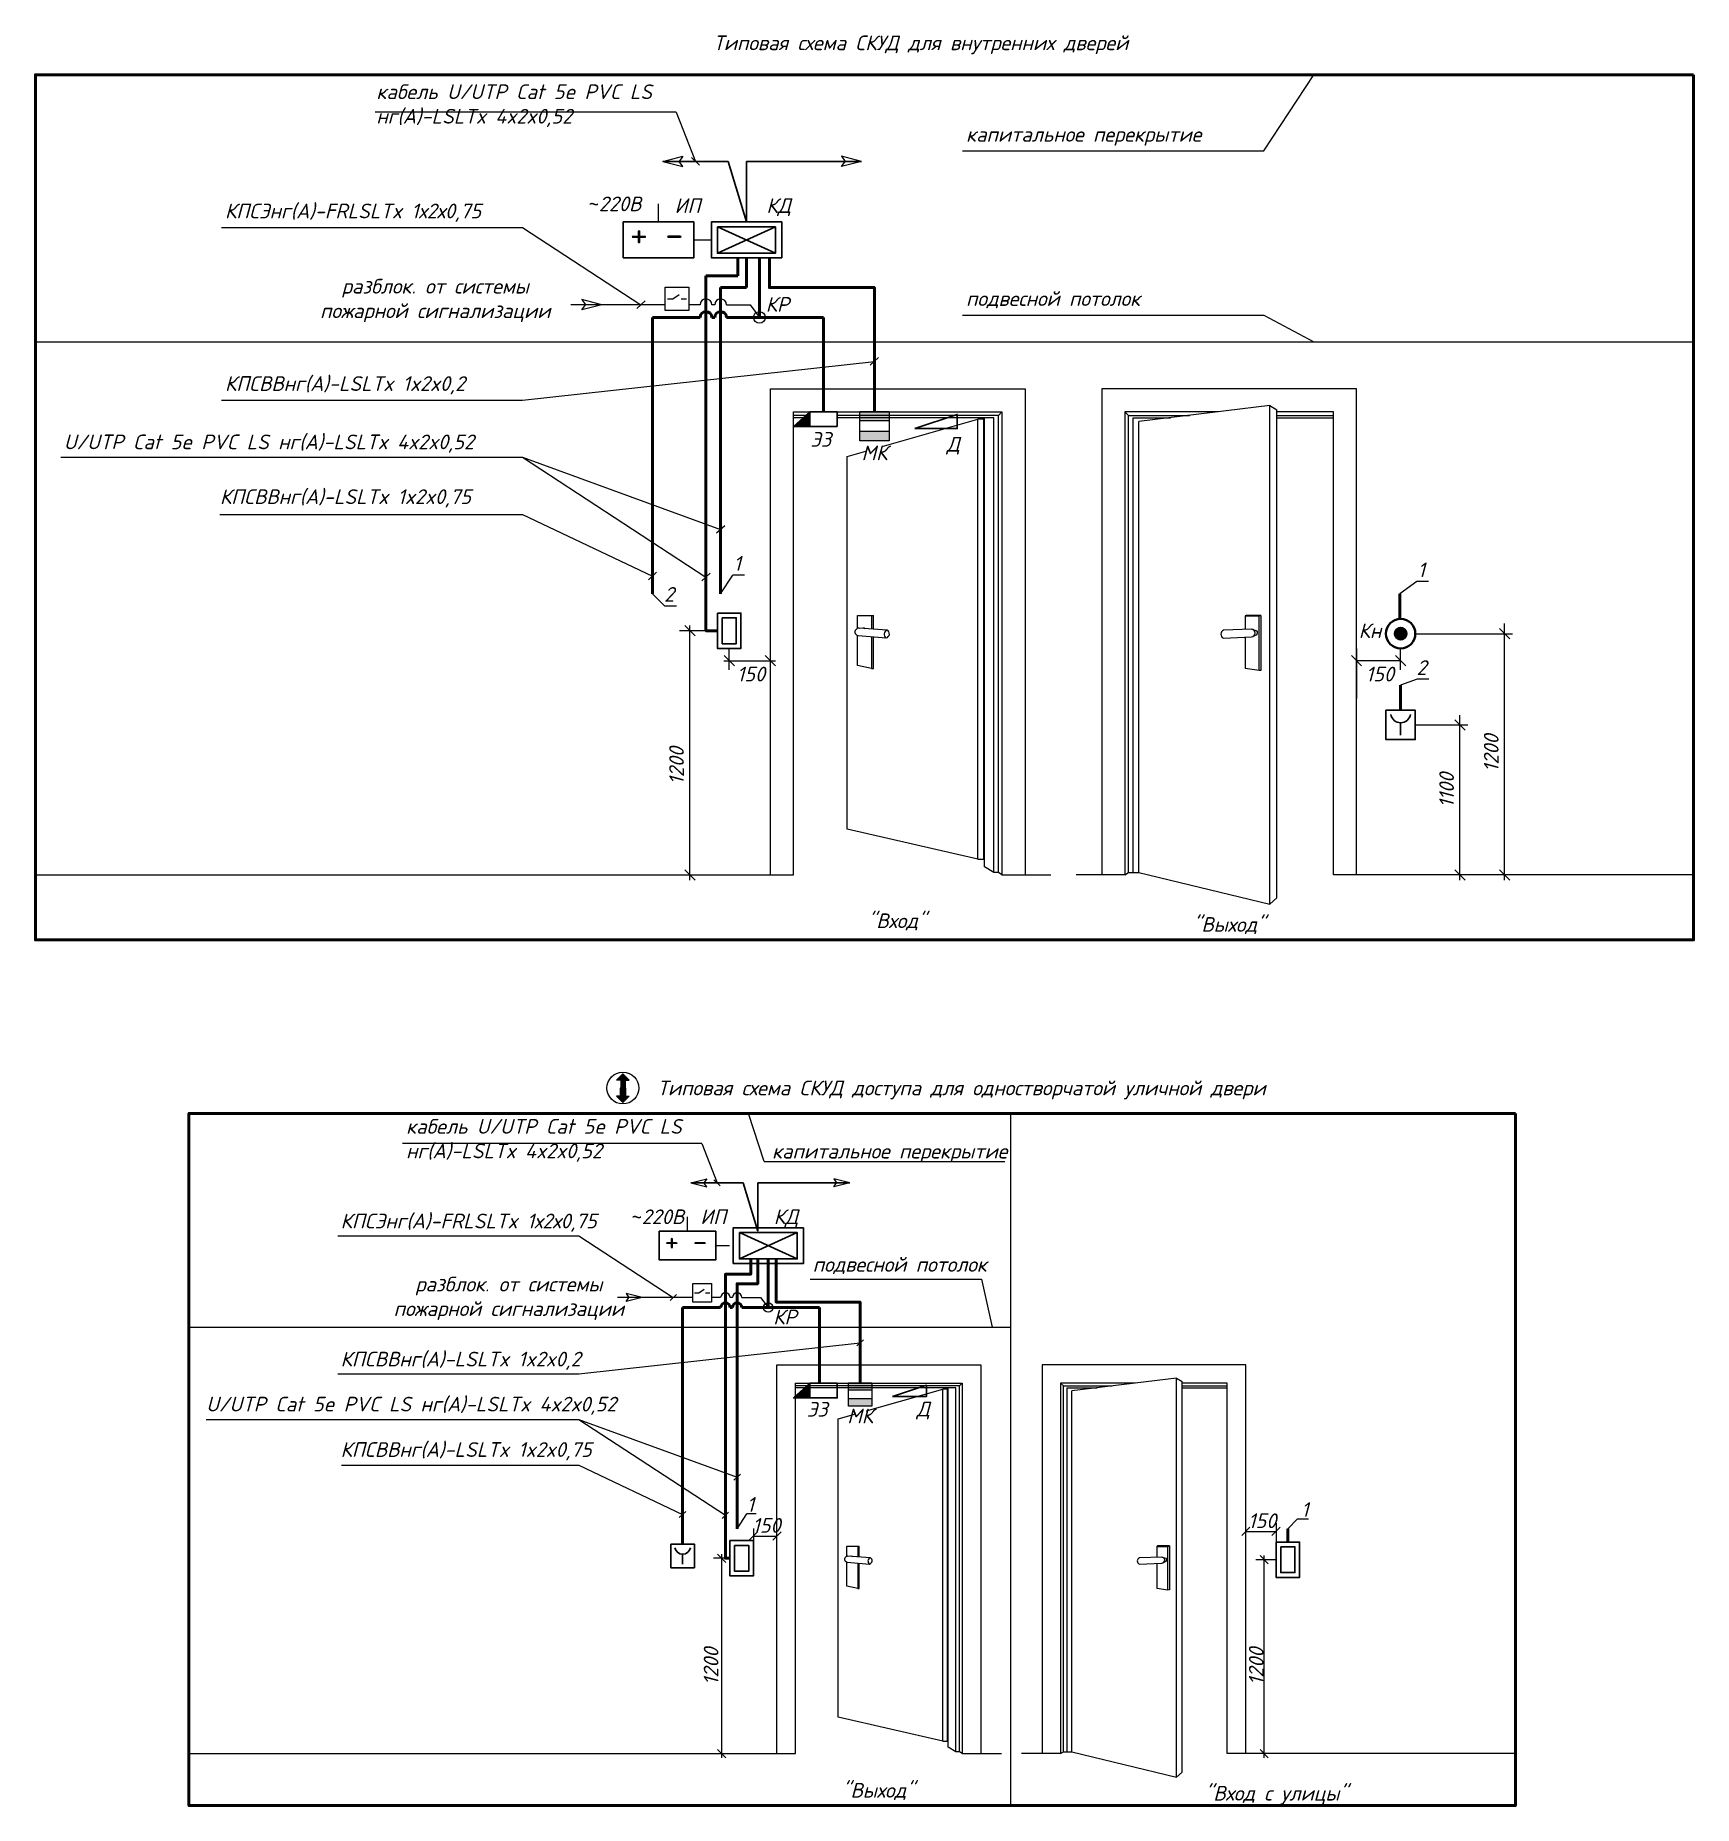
# Model space of a CAD drawing. Header units: millimetres. Extents: x -227263 to 66247, y -328592 to 378394.
# Drawn here: x -158598 to -130400, y -172947 to -142844 of the extents above; entities that cross this region are included whole.
import ezdxf
from ezdxf.enums import TextEntityAlignment as Align

# ---------------------------------------------------------------- set-up
doc = ezdxf.new("R2010")
doc.units = ezdxf.units.MM
doc.header["$LTSCALE"] = 0.5
doc.set_wipeout_variables(frame=1)
doc.layers.get('0').update_dxf_attribs({"lineweight": 18})
for name, color, linetype, lineweight in [('002_СКУД', 7, 'Continuous', 40), ('1.АПС_текст', 7, 'Continuous', 15), ('1Шлейф контроля', 6, 'Continuous', 50), ('1Шлейф управления', 4, 'Continuous', 50), ('АПС извещ', 1, 'Continuous', 30), ('СКУД', 7, 'Continuous', 30), ('СС Текст', 7, 'Continuous', 25), ('СС_СКУД_кабель', 7, 'Continuous', 30), ('СС_СКУД_оборудование', 7, 'Continuous', 25), ('Текст', 2, 'Continuous', 0), ('узлы', 7, 'Continuous', 15), ('Часофикация', 250, 'Continuous', 20)]:
    doc.layers.add(name, color=color, linetype=linetype, lineweight=lineweight)
doc.layers.add('1', color=7, linetype='Continuous')
doc.layers.add('Датчики охр.', color=5, linetype='Continuous')
doc.styles.add('DEN', font='', dxfattribs={"height": 300})
doc.styles.add('ISOCPEUR', font='isocpeui.ttf', dxfattribs={"height": 2.5})
doc.styles.get('DEN').set_extended_font_data('ISOCPEUR')

msp = doc.modelspace()

# ---------------------------------------------------------------- texts
at = {"layer": '1', "color": 7, "style": 'ISOCPEUR'}
for s, p in [('капитальное перекрытие', (-142772.8, -144651.2)), ('КПСЭнг(А)-FRLSLTx 1х2х0,75', (-155375.5, -145954.4)), ('подвесной потолок', (-142772.8, -147444.1)), ('КПСВВнг(A)-LSLTx 1x2x0,2', (-155375.5, -148889.7)), ('U/UTP Cat 5e PVC LS нг(А)-LSLTx 4x2x0,52', (-158114.8, -149881.2)), ('КПСВВнг(A)-LSLTx 1x2x0,75', (-155461.2, -150812.8)), ('капитальное перекрытие', (-146072.6, -161942.8)), ('КПСЭнг(А)-FRLSLTx 1х2х0,75', (-153409.1, -163130.4)), ('подвесной потолок', (-145380.1, -163868.3)), ('КПСВВнг(A)-LSLTx 1x2x0,2', (-153409.1, -165478.6)), ('U/UTP Cat 5e PVC LS нг(А)-LSLTx 4x2x0,52', (-155694.4, -166244.4)), ('КПСВВнг(A)-LSLTx 1x2x0,75', (-153409.1, -167017))]:
    msp.add_text(s, height=250, dxfattribs=at).set_placement(p)
at = {"layer": '1', "color": 7, "lineweight": 20, "style": 'ISOCPEUR'}
for s, p in [('ИП', (-147728.6, -145863.6)), ('КД', (-146167.8, -145863.6)), ('КР', (-146179.3, -147543.1)), ('ИП', (-147291.6, -163057.7)), ('КД', (-146043, -163057.7)), ('КР', (-146052.2, -164763.2))]:
    msp.add_text(s, height=250, dxfattribs=at).set_placement(p)
at = {"layer": '1', "color": 7, "char_height": 250, "width": 5026.209, "attachment_point": 1, "style": 'ISOCPEUR'}
for insert in [(-152800.9, -143676.4), (-152294.8, -161271.6)]:
    msp.add_mtext('кабель U/UTP Cat 5e PVC LS нг(А)-LSLTx 4x2x0,52 ', dxfattribs=dict(at, insert=insert))
at = {"layer": '1.АПС_текст', "lineweight": 30, "ltscale": 100, "style": 'ISOCPEUR'}
for s, p in [('Типовая схема СКУД для внутренних дверей', (-143541.3, -142970.2)), ('ЭЗ', (-145243.3, -149713.3)), ('Д', (-142991.2, -149795.6)), ('1', (-146662.9, -151822.3)), ('1', (-135029.9, -151931.5)), ('2', (-147821.4, -152349.5)), ('2', (-135025.5, -153594.3)), ('150', (-146429, -153704.4)), ('150', (-135734.5, -153704.4)), ('"Вход"', (-143945, -157899.4)), ('"Выход"', (-138297.6, -157962.4)), ('ЭЗ', (-145303.4, -166206.5)), ('Д', (-143501.6, -166203.3)), ('1', (-146439, -167824.7)), ('1', (-137010.3, -167912)), ('150', (-146166, -168181.6)), ('150', (-137735.5, -168102.6)), ('"Выход"', (-144264.7, -172686.3)), ('"Вход с улицы"', (-137495.4, -172736.7))]:
    msp.add_text(s, height=250, dxfattribs=at).set_placement(p, align=Align.MIDDLE_CENTER)
for s, p in [('1200', (-133840.4, -155050.5)), ('1200', (-147695.7, -155264.4)), ('1100', (-134599.5, -155679.9)), ('1200', (-147107.9, -170578.3)), ('1200', (-137836.5, -170578.3))]:
    msp.add_text(s, height=250, rotation=90, dxfattribs=at).set_placement(p, align=Align.MIDDLE_CENTER)
msp.add_text('Типовая схема СКУД доступа для одностворчатой уличной двери', height=250, dxfattribs=at).set_placement((-148019.7, -160742.9), align=Align.MIDDLE_LEFT)
at = {"layer": 'Текст', "color": 7, "lineweight": 20, "style": 'ISOCPEUR'}
msp.add_text('Кн', height=250, dxfattribs=at).set_placement((-136096.2, -153093.1))
at = {"layer": 'Текст', "color": 7, "linetype": 'Continuous', "lineweight": 30, "ltscale": 100, "char_height": 250, "attachment_point": 4, "style": 'ISOCPEUR'}
for insert, width in [((-149184, -145708.4), 733.726), ((-148455.9, -162933.6), 586.981)]:
    msp.add_mtext('{\\fArial Narrow|b0|i0|c204|p34;~}220В', dxfattribs=dict(at, insert=insert, width=width))
at = {"layer": 'Текст', "color": 7, "char_height": 250, "attachment_point": 1, "style": 'ISOCPEUR'}
for insert, width in [((-154660.2, -146984.2), 5722.262), ((-152836.8, -163954.1), 4577.81)]:
    msp.add_mtext('\\pxqc;разблок. от системы \\Pпожарной сигнализации', dxfattribs=dict(at, insert=insert, width=width))

# ---------------------------------------------------------------- blocks, each defined once
blk = doc.blocks.new('*U274')
blk.add_wipeout([(-510, -125), (-234, 125), (234, 125), (234, -125)]).dxf.layer = 'СКУД'
at = {"layer": 'СКУД'}
h = blk.add_hatch(color=256, dxfattribs=at)
h.dxf.hatch_style = 1
h.set_gradient(color2=(0, 0, 0), tint=1)
h.paths.add_polyline_path([(-510, -125), (-234, -125), (-234, 125)])
for p, q in [((234, 125), (-234, 125)), ((234, -125), (234, 125)), ((-510, -125), (234, -125))]:
    blk.add_line(p, q, dxfattribs=at)
for points in [[(-510, -125), (-234, 125)], [(-234, 125), (-234, -125)], [(234, -125), (234, 125)]]:
    blk.add_lwpolyline(points, dxfattribs=at)
blk = doc.blocks.new('Кнопка выхода')
at = {"layer": '002_СКУД'}
h = blk.add_hatch(color=256, dxfattribs=at)
h.dxf.hatch_style = 1
h.paths.add_polyline_path([(-100, 0, 1), (100, 0, 1)])
for radius in [250, 100]:
    blk.add_circle((0, 0), radius, dxfattribs=at)
blk = doc.blocks.new('контр')
at = {"layer": 'АПС извещ', "color": 5, "lineweight": 30, "ltscale": 100}
blk.add_lwpolyline([(316, 162), (-314, 162), (-314, -158), (316, -158)], close=True, dxfattribs=at)
at = {"layer": 'Датчики охр.', "color": 5, "lineweight": 30}
for p, q in [((-259, 118), (259, -118)), ((259, 118), (-259, -118))]:
    blk.add_line(p, q, dxfattribs=at)
blk.add_lwpolyline([(-259, 118), (259, 118), (259, -118), (-259, -118)], close=True, dxfattribs=at)
blk = doc.blocks.new('A$C9ab982bb')
at = {"layer": 'АПС извещ', "color": 1, "lineweight": 30, "ltscale": 100}
blk.add_lwpolyline([(320, 0), (320, 631), (0, 631), (0, 0)], close=True, dxfattribs=at)
at = {"layer": '1', "color": 7, "lineweight": 20, "style": 'DEN'}
blk.add_text('+ -', height=240, rotation=270, dxfattribs=at).set_placement((92, 573))
blk = doc.blocks.new('A$C5594c400')
at = {"layer": '002_СКУД', "color": 7, "lineweight": 30}
blk.add_lwpolyline([(0, 0), (720, 240), (720, 0), (0, 0)], dxfattribs=at)
blk = doc.blocks.new('A$C3118a3a4')
at = {"layer": '002_СКУД', "lineweight": 30}
h = blk.add_hatch(color=7, dxfattribs=at)
h.dxf.hatch_style = 1
h.paths.add_polyline_path([(500, 340), (500, 500), (0, 500), (0, 340)])
h.paths.add_polyline_path([(0, 160), (0, 0), (500, 0), (500, 160)])
at = {"layer": '002_СКУД', "color": 7, "lineweight": 15}
blk.add_lwpolyline([(0, 500), (500, 500), (500, 0), (0, 0)], close=True, dxfattribs=at)
for points in [[(500, 340), (0, 340)], [(500, 160), (0, 160)]]:
    blk.add_lwpolyline(points, dxfattribs=at)
blk = doc.blocks.new('A$C49419f92')
at = {"color": 0, "linetype": 'Continuous', "lineweight": -2}
blk.add_wipeout([(0, 600), (400, 600), (400, 0), (0, 0)], dxfattribs=at).dxf.layer = '002_СКУД'
at = {"layer": '002_СКУД', "color": 0, "linetype": 'Continuous', "lineweight": -2}
for points in [[(0, 600), (400, 600), (400, 0), (0, 0)], [(80, 520), (320, 520), (320, 80), (80, 80)]]:
    blk.add_lwpolyline(points, close=True, dxfattribs=at)
blk = doc.blocks.new('A$C27f7bdc1')
at = {"color": 0, "linetype": 'Continuous', "lineweight": 15}
blk.add_wipeout([(0, 500), (500, 500), (500, 0), (0, 0)], dxfattribs=at).dxf.layer = '002_СКУД'
at = {"layer": '002_СКУД', "color": 0, "linetype": 'Continuous', "lineweight": 15}
for p, q in [((50, 250), (163, 250)), ((163, 250), (300, 343)), ((337, 250), (450, 250))]:
    blk.add_line(p, q, dxfattribs=at)
blk.add_lwpolyline([(0, 500), (500, 500), (500, 0), (0, 0)], close=True, dxfattribs=at)
blk = doc.blocks.new('_Oblique')
at = {"color": 0, "linetype": 'ByBlock', "lineweight": -2}
blk.add_line((-0.5, -0.5), (0.5, 0.5), dxfattribs=at)
blk = doc.blocks.new('A$Cff5e0414')
at = {"color": 0, "linetype": 'Continuous', "lineweight": -2}
blk.add_wipeout([(0, 400), (400, 400), (400, 0), (0, 0)], dxfattribs=at).dxf.layer = '002_СКУД'
at = {"layer": '002_СКУД', "color": 0, "linetype": 'Continuous', "lineweight": -2}
blk.add_lwpolyline([(0, 400), (400, 400), (400, 0), (0, 0)], close=True, dxfattribs=at)
blk.add_lwpolyline([(200, 60), (200, 230)], dxfattribs=at)
blk.add_arc((200, 367), 137, 191.269, 348.731, dxfattribs=at)
blk = doc.blocks.new('A$Ccd7540e4')
at = {"layer": '002_СКУД', "lineweight": 30}
h = blk.add_hatch(color=5, dxfattribs=at)
h.dxf.hatch_style = 1
h.paths.add_polyline_path([(0, 272), (0, 400), (-400, 400), (-400, 272)])
h.paths.add_polyline_path([(-400, 128), (-400, 0), (0, 0), (0, 128)])
at = {"layer": '002_СКУД', "color": 5, "lineweight": 15}
blk.add_lwpolyline([(-400, 400), (0, 400), (0, 0), (-400, 0)], close=True, dxfattribs=at)
for points in [[(0, 272), (-400, 272)], [(0, 128), (-400, 128)]]:
    blk.add_lwpolyline(points, dxfattribs=at)
blk = doc.blocks.new('A$C876f5cd0')
at = {"layer": '002_СКУД', "lineweight": 30}
h = blk.add_hatch(color=256, dxfattribs=at)
h.dxf.hatch_style = 1
h.paths.add_polyline_path([(468, 0), (744, 0), (468, 250)])
for points in [[(0, 250), (468, 250), (744, 0), (0, 0), (0, 250)], [(468, 250), (468, 0)]]:
    blk.add_lwpolyline(points, dxfattribs=at)
blk = doc.blocks.new('A$Ca14e5f01')
at = {"lineweight": 20}
h = blk.add_hatch(color=0, dxfattribs=at)
h.dxf.hatch_style = 1
h.paths.add_polyline_path([(315, 405), (378, 405), (270, 514), (162, 405), (225, 405), (225, 270), (315, 270)])
h = blk.add_hatch(color=0, dxfattribs=at)
h.dxf.hatch_style = 1
h.paths.add_polyline_path([(315, 134), (315, 270), (225, 270), (225, 134), (162, 134), (270, 25), (378, 134)])
at = {"color": 0, "lineweight": 20}
for p, q in [((162, 405), (270, 514)), ((225, 405), (162, 405)), ((378, 405), (270, 514)), ((315, 270), (315, 405)), ((315, 405), (378, 405)), ((225, 134), (162, 134)), ((162, 134), (270, 25)), ((225, 270), (225, 134)), ((315, 270), (225, 270)), ((315, 270), (225, 270)), ((378, 134), (270, 25)), ((315, 270), (315, 134)), ((315, 134), (378, 134))]:
    blk.add_line(p, q, dxfattribs=at)
blk.add_circle((270, 270), 270, dxfattribs=at)

# ---------------------------------------------------------------- linework, layer by layer
at = {"color": 18, "lineweight": 20, "true_color": 0x000000}
for p, q in [((-137710.2, -144807.2), (-136855.9, -143512.5)), ((-147699.1, -144151.4), (-152818.9, -144151.4)), ((-147699.1, -144151.4), (-147372.8, -144986.8)), ((-147442.9, -144922.2), (-147302.6, -145051.3)), ((-142830, -144807.2), (-137710.2, -144807.2)), ((-155432.7, -146110.5), (-150313, -146110.5)), ((-150313, -146110.5), (-148302, -147424.4)), ((-148231.8, -147359.9), (-148372.2, -147488.9)), ((-142830, -147600.1), (-137710.2, -147600.1)), ((-137710.2, -147600.1), (-136855.9, -148055.7)), ((-146207.5, -161995.2), (-146470.2, -161176.8)), ((-147268, -161687.9), (-152356.2, -161687.9)), ((-147268, -161687.9), (-147006.9, -162356.2)), ((-146207.5, -161995.2), (-142111.7, -161995.2)), ((-147063.1, -162304.6), (-146950.8, -162407.8)), ((-153454.9, -163255.2), (-149359.1, -163255.2)), ((-149359.1, -163255.2), (-147750.3, -164306.3)), ((-145425.8, -163993.2), (-142507, -163993.2)), ((-142507, -163993.2), (-142326.5, -164811.3)), ((-147694.2, -164254.7), (-147806.5, -164358))]:
    msp.add_line(p, q, dxfattribs=at)
at = {"color": 6, "lineweight": 20}
for p, q in [((-147930.7, -144986.8), (-147588.9, -144898.9)), ((-147930.7, -144986.8), (-147588.9, -145074.7)), ((-147588.9, -144898.9), (-147650.2, -144986.8)), ((-147588.9, -145074.7), (-147650.2, -144986.8)), ((-144550.1, -144986.8), (-144891.9, -144898.9)), ((-144891.9, -144898.9), (-144830.6, -144986.8)), ((-144550.1, -144986.8), (-144891.9, -145074.7)), ((-144891.9, -145074.7), (-144830.6, -144986.8)), ((-147453.2, -162356.2), (-147179.8, -162285.9)), ((-147453.2, -162356.2), (-147179.8, -162426.6)), ((-147179.8, -162285.9), (-147228.8, -162356.2)), ((-147179.8, -162426.6), (-147228.8, -162356.2)), ((-144748.8, -162356.2), (-145022.2, -162285.9)), ((-145022.2, -162285.9), (-144973.2, -162356.2)), ((-144748.8, -162356.2), (-145022.2, -162426.6)), ((-145022.2, -162426.6), (-144973.2, -162356.2))]:
    msp.add_line(p, q, dxfattribs=at)
at = {"color": 1, "lineweight": 20}
for p, q in [((-147295.9, -147424.4), (-149491.1, -147424.4)), ((-148965.4, -147424.4), (-149307.1, -147336.5)), ((-149307.1, -147336.5), (-149245.9, -147424.4)), ((-148965.4, -147424.4), (-149307.1, -147512.3)), ((-149307.1, -147512.3), (-149245.9, -147424.4)), ((-147045.9, -147424.4), (-147095.9, -147424.4)), ((-146945.4, -164306.3), (-148701.6, -164306.3)), ((-148281, -164306.3), (-148554.4, -164236)), ((-148554.4, -164236), (-148505.4, -164306.3)), ((-148281, -164306.3), (-148554.4, -164376.7)), ((-148554.4, -164376.7), (-148505.4, -164306.3)), ((-146745.4, -164306.3), (-146785.4, -164306.3))]:
    msp.add_line(p, q, dxfattribs=at)
at = {"color": 7, "lineweight": 20}
for p, q in [((-144260.5, -148321.8), (-144400.9, -148450.8)), ((-155432.7, -149045.8), (-150313, -149045.8)), ((-158166.2, -150017.9), (-150313, -150017.9)), ((-150313, -150017.9), (-147195.9, -152054.6)), ((-155464.1, -150990.1), (-150313, -150990.1)), ((-150313, -150990.1), (-148104.5, -152037.7)), ((-146875.7, -151181.2), (-147016.1, -151310.3)), ((-148034.3, -151973.2), (-148174.7, -152102.2)), ((-147125.7, -151990.1), (-147266.1, -152119.1)), ((-144517.1, -165024.2), (-144629.4, -165127.5)), ((-153454.9, -165603.4), (-149359.1, -165603.4)), ((-155694.7, -166381.1), (-149359.1, -166381.1)), ((-149359.1, -166381.1), (-146865.4, -168010.5)), ((-153392.4, -167158.9), (-149359.1, -167158.9)), ((-149359.1, -167158.9), (-147592.3, -167997)), ((-146609.3, -167311.8), (-146721.6, -167415)), ((-147536.1, -167945.4), (-147648.4, -168048.6)), ((-146809.3, -167958.8), (-146921.6, -168062.1))]:
    msp.add_line(p, q, dxfattribs=at)
at = {"ltscale": 100}
for p, q in [((-137486.9, -157511.4), (-137486.9, -149211.6)), ((-137608.5, -157619.5), (-137486.9, -157511.4)), ((-139098.2, -172375.9), (-139098.2, -165736.1)), ((-139195.5, -172462.4), (-139098.2, -172375.9))]:
    msp.add_line(p, q, dxfattribs=at)
at = {"color": 7, "lineweight": 9}
for p, q in [((-138023.3, -152714.8), (-138023.3, -152945.5)), ((-138023.3, -152714.8), (-137787, -152714.8)), ((-137787, -153646.1), (-137787, -152714.8)), ((-138396.6, -153092), (-137918.7, -153068.6)), ((-137916.2, -152942.6), (-138395.1, -152958.3)), ((-138023.3, -153075.2), (-138023.3, -153612.5)), ((-137787, -153646.1), (-138023.3, -153612.5)), ((-139527.3, -168538.6), (-139527.3, -168723.2)), ((-139527.3, -168538.6), (-139338.3, -168538.6)), ((-139338.3, -169283.6), (-139338.3, -168538.6)), ((-139826, -168840.4), (-139443.6, -168821.7)), ((-139441.7, -168720.9), (-139824.8, -168733.5)), ((-139527.3, -168826.9), (-139527.3, -169256.8)), ((-139338.3, -169283.6), (-139527.3, -169256.8))]:
    msp.add_line(p, q, dxfattribs=at)
at = {"color": 1, "lineweight": 20}
for points in [[(-146845.9, -147424.4), (-146446, -147424.4), (-146285, -147639.5)], [(-146585.4, -164306.3), (-146265.5, -164306.3), (-146136.7, -164478.4)]]:
    msp.add_lwpolyline(points, dxfattribs=at)
at = {"color": 7, "lineweight": 20}
for points in [[(-150313, -149045.8), (-144330.7, -148386.3)], [(-150313, -150017.9), (-146945.9, -151245.8)], [(-149359.1, -165603.4), (-144573.3, -165075.8)], [(-149359.1, -166381.1), (-146665.4, -167363.4)]]:
    msp.add_lwpolyline(points, dxfattribs=at)
at = {"color": 7, "lineweight": 9}
for points in [[(-146099.1, -157120.8), (-146099.1, -148852.1)], [(-146099.1, -148852.1), (-141767.8, -148852.1), (-141767.8, -157120.8)], [(-136132, -148852.1), (-140463.2, -148852.1), (-140463.2, -157120.8)], [(-136132, -157120.8), (-136132, -148852.1)], [(-158598.4, -157120.8), (-145705.3, -157120.8), (-145705.3, -149245.8)], [(-145705.3, -149245.8), (-142161.6, -149245.8), (-142161.6, -157120.8), (-141329.2, -157120.8)], [(-142220.6, -149304.9), (-145705.3, -149304.9)], [(-142220.6, -149304.9), (-142161.6, -149245.8)], [(-142220.6, -157081.4), (-142220.6, -149304.9)], [(-138485.3, -149245.8), (-140069.5, -149245.8), (-140069.5, -157120.8), (-140901.8, -157120.8)], [(-140010.4, -149304.9), (-140069.5, -149245.8)], [(-140010.4, -157081.4), (-140010.4, -149304.9)], [(-140010.4, -149304.9), (-138971.5, -149304.9)], [(-139833.2, -157081.4), (-137608.5, -157619.5), (-137608.5, -149139.3), (-139833.2, -149409.5)], [(-136525.7, -149245.8), (-137486.9, -149245.8)], [(-137486.9, -149304.9), (-136525.7, -149304.9)], [(-130399.7, -157120.8), (-136525.7, -157120.8), (-136525.7, -149245.8)], [(-142161.6, -157120.8), (-142220.6, -157081.4), (-142299.4, -157081.4), (-142299.4, -149344.2), (-145705.3, -149344.2)], [(-142569.5, -156853.4), (-144794.2, -156341.6), (-144794.2, -150002.2), (-142569.5, -149369.4)], [(-142569.5, -156853.4), (-142471.1, -156853.4), (-142471.1, -149369.4), (-142569.5, -149369.4)], [(-142569.5, -156850.6), (-142569.5, -149369.4)], [(-142299.4, -157081.4), (-142456.9, -156983), (-142456.9, -149344.2)], [(-139931.7, -157081.4), (-139931.7, -149344.2)], [(-139931.7, -149344.2), (-139295.7, -149344.2)], [(-139833.2, -157078.6), (-139833.2, -149409.5)], [(-137486.9, -149344.2), (-136525.7, -149344.2)], [(-144615.7, -152929.6), (-144615.7, -152709.1), (-144348, -152709.1)], [(-144379.5, -152709.1), (-144379.5, -152939.9)], [(-144348, -152941.9), (-144348, -152709.1)], [(-144379.5, -153069.5), (-144379.5, -153606.9), (-144615.7, -153559.6), (-144615.7, -153055.6)], [(-144379.5, -153606.9), (-144348, -153606.9), (-144348, -153072.1)], [(-135381.8, -153635), (-135381.8, -153267.6)], [(-140069.5, -157120.8), (-140010.4, -157081.4), (-139833.2, -157081.4)], [(-145988, -172063.5), (-145988, -165448.5)], [(-145988, -165448.5), (-142523, -165448.5), (-142523, -172063.5)], [(-138014.3, -165448.5), (-141479.3, -165448.5), (-141479.3, -172063.5)], [(-138014.3, -172063.5), (-138014.3, -165448.5)], [(-155987.4, -172063.5), (-145673, -172063.5), (-145673, -165763.5)], [(-145673, -165763.5), (-142838, -165763.5), (-142838, -172063.5), (-142172.1, -172063.5)], [(-142885.2, -165810.7), (-145673, -165810.7)], [(-142838, -172063.5), (-142885.2, -172032), (-142948.2, -172032), (-142948.2, -165842.2), (-145673, -165842.2)], [(-143164.3, -171849.6), (-144944.1, -171440.1), (-144944.1, -166368.6), (-143164.3, -165862.3)], [(-143164.3, -171849.6), (-143085.6, -171849.6), (-143085.6, -165862.3), (-143164.3, -165862.3)], [(-143164.3, -171847.3), (-143164.3, -165862.3)], [(-142948.2, -172032), (-143074.2, -171953.2), (-143074.2, -165842.2)], [(-142885.2, -165810.7), (-142838, -165763.5)], [(-142885.2, -172032), (-142885.2, -165810.7)], [(-139896.9, -165763.5), (-141164.3, -165763.5), (-141164.3, -172063.5), (-141830.2, -172063.5)], [(-141117, -165810.7), (-141164.3, -165763.5)], [(-141117, -172032), (-141117, -165810.7)], [(-141117, -165810.7), (-140285.9, -165810.7)], [(-141054, -172032), (-141054, -165842.2)], [(-141054, -165842.2), (-140545.2, -165842.2)], [(-140975.3, -172032), (-139195.5, -172462.4), (-139195.5, -165678.3), (-140975.3, -165894.4)], [(-138329.3, -165763.5), (-139098.2, -165763.5)], [(-139098.2, -165810.7), (-138329.3, -165810.7)], [(-139098.2, -165842.2), (-138329.3, -165842.2)], [(-133428.5, -172063.5), (-138329.3, -172063.5), (-138329.3, -165763.5)], [(-140975.3, -172029.7), (-140975.3, -165894.4)], [(-146388.1, -168237.1), (-146388.1, -168746.5)], [(-144801.3, -168710.5), (-144801.3, -168534.1), (-144587.1, -168534.1)], [(-144612.3, -168534.1), (-144612.3, -168718.7)], [(-144587.1, -168720.3), (-144587.1, -168534.1)], [(-144612.3, -168822.4), (-144612.3, -169252.3), (-144801.3, -169214.5), (-144801.3, -168811.3)], [(-144612.3, -169252.3), (-144587.1, -169252.3), (-144587.1, -168824.5)], [(-141164.3, -172063.5), (-141117, -172032), (-140975.3, -172032)]]:
    msp.add_lwpolyline(points, dxfattribs=at)
at = {"ltscale": 100}
for points in [[(-137608.5, -149139.3), (-137486.9, -149211.6)], [(-137787, -152714.8), (-137757.5, -152706.3), (-138008, -152706.3), (-138023.3, -152714.8)], [(-137757.5, -152706.3), (-137757.5, -153640.9), (-137787, -153646.1)], [(-137910.7, -152943), (-137824.7, -152967.5)], [(-137826.6, -153039.4), (-137893.7, -153063.9)], [(-139195.5, -165678.3), (-139098.2, -165736.1)], [(-139338.3, -168538.6), (-139314.7, -168531.9), (-139515.1, -168531.9), (-139527.3, -168538.6)], [(-139314.7, -168531.9), (-139314.7, -169279.5), (-139338.3, -169283.6)], [(-139437.3, -168721.2), (-139368.5, -168740.8)], [(-139370, -168798.3), (-139423.6, -168818)]]:
    msp.add_lwpolyline(points, dxfattribs=at)
at = {"color": 7, "lineweight": 9}
for points in [[(-144590.3, -152926.1), (-144528.6, -152917.8, -0.2493776), (-144488.1, -152932.8, -0.2493776)], [(-144112.8, -152957.3), (-144590.3, -152926.1, 1), (-144607.1, -153051), (-144129.6, -153089.9, 0.6731968), (-144112.8, -152957.3)], [(-144112.8, -152957.3, 0.643264), (-144129.6, -153089.9)], [(-138395.1, -152958.3, 0.643264), (-138396.6, -153092)], [(-144399, -168732.6), (-144781, -168707.7, 1), (-144794.4, -168807.6), (-144412.4, -168838.7, 0.6731968), (-144399, -168732.6)], [(-144781, -168707.7), (-144731.6, -168701, -0.2493776), (-144699.2, -168713, -0.2493776)], [(-144399, -168732.6, 0.643264), (-144412.4, -168838.7)], [(-139824.8, -168733.5, 0.643264), (-139826, -168840.4)]]:
    msp.add_lwpolyline(points, format="xyb", dxfattribs=at)
at = {"color": 1, "lineweight": 20}
for centre, radius in [((-147195.9, -147424.4), 100), ((-146945.9, -147424.4), 100), ((-146865.4, -164306.3), 80), ((-146665.4, -164306.3), 80)]:
    msp.add_arc(centre, radius, 0, 180, dxfattribs=at)
at = {"color": 7, "lineweight": 9}
for centre, radius in [((-137917.5, -153005.6), 63), ((-139442.7, -168771.3), 50.4)]:
    msp.add_arc(centre, radius, 268.88833, 88.88833, dxfattribs=at)
at = {"ltscale": 100}
for centre, radius in [((-137889.5, -153001.8), 73.3), ((-139420.3, -168768.2), 58.6)]:
    msp.add_arc(centre, radius, 329.1248, 27.87543, dxfattribs=at)
at = {"layer": '1Шлейф контроля'}
for p, q in [((-146654.5, -146623.6), (-146654.5, -146931.8)), ((-146506.6, -146623.6), (-146506.6, -147132.5)), ((-147195.9, -146931.8), (-146654.5, -146931.8)), ((-146945.9, -147132.5), (-146506.6, -147132.5)), ((-146945.9, -152339.5), (-146945.9, -147132.5)), ((-135397.2, -152339.5), (-135397.2, -152767.6))]:
    msp.add_line(p, q, dxfattribs=at)
at = {"layer": '1Шлейф контроля', "color": 6}
msp.add_lwpolyline([(-146665.4, -168238.4), (-146665.4, -164072.8), (-146314, -164072.8), (-146314, -163665.7)], dxfattribs=at)
at = {"layer": '1Шлейф контроля', "color": 5}
msp.add_lwpolyline([(-146001.8, -163665.7), (-146001.8, -164384), (-144573.3, -164384), (-144573.3, -165756.1)], dxfattribs=at)
at = {"layer": '1Шлейф контроля'}
msp.add_lwpolyline([(-146865.4, -168500.9), (-146865.4, -168740.9), (-146788.1, -168740.9)], dxfattribs=at)
at = {"layer": '1Шлейф управления', "color": 30}
for p, q in [((-146285, -146623.6), (-146285, -147639.5)), ((-147295.9, -147639.5), (-148104.5, -147639.5)), ((-147045.9, -147639.5), (-147095.9, -147639.5)), ((-145195.5, -147639.5), (-146845.9, -147639.5)), ((-146136.7, -163665.7), (-146136.7, -164478.4)), ((-146945.4, -164478.4), (-147592.3, -164478.4)), ((-146745.4, -164478.4), (-146785.4, -164478.4)), ((-145265.1, -164478.4), (-146585.4, -164478.4))]:
    msp.add_line(p, q, dxfattribs=at)
for points in [[(-148104.5, -147639.5), (-148104.5, -152339.5)], [(-145195.5, -147639.5), (-145195.5, -149245.8)], [(-147592.3, -164478.4), (-147592.3, -168500.9)], [(-145265.1, -164478.4), (-145265.1, -165763.5)]]:
    msp.add_lwpolyline(points, dxfattribs=at)
for centre, radius in [((-147195.9, -147639.5), 100), ((-146945.9, -147639.5), 100), ((-146865.4, -164478.4), 80), ((-146665.4, -164478.4), 80)]:
    msp.add_arc(centre, radius, 0, 180, dxfattribs=at)
at = {"layer": 'СС Текст'}
for p, q in [((-147468.8, -157208.6), (-147468.8, -152878.1)), ((-133613.5, -157211.9), (-133613.5, -152844)), ((-147195.9, -152967.6), (-147647.8, -152967.6)), ((-135131.8, -153017.6), (-133477, -153017.6)), ((-146890.3, -153477.5), (-146011.3, -153477.5)), ((-136132, -153267.6), (-136132, -154119.5)), ((-135381.8, -153477.5), (-136132, -153477.5)), ((-134372.6, -157208.3), (-134372.6, -154402.9)), ((-146388.1, -168363.1), (-145988, -168363.1)), ((-138014.3, -168284.1), (-137500.8, -168284.1)), ((-146708.1, -168740.9), (-147069.6, -168740.9)), ((-146926.4, -172133.7), (-146926.4, -168669.3)), ((-137702.6, -172133.7), (-137702.6, -168694))]:
    msp.add_line(p, q, dxfattribs=at)
at = {"layer": 'СС_СКУД_кабель', "color": 1, "lineweight": 25}
for points in [[(-148000.3, -146015), (-148000.3, -145709.9)], [(-147400.3, -146319.3), (-147104.5, -146319.3)], [(-147509, -163178.8), (-147509, -162934.7)], [(-147029, -163422.2), (-146792.3, -163422.2)]]:
    msp.add_lwpolyline(points, dxfattribs=at)
at = {"layer": 'СС_СКУД_кабель', "lineweight": 25}
for points in [[(-158598.4, -148055.7), (-130399.7, -148055.7)], [(-142008.2, -172946.7), (-142008.2, -161176.8)], [(-155987.4, -164811.3), (-142008.2, -164811.3)]]:
    msp.add_lwpolyline(points, dxfattribs=at)
at = {"layer": 'СС_СКУД_оборудование', "color": 7}
for centre, radius in [((-146285, -147639.5), 100), ((-146136.7, -164478.4), 80)]:
    msp.add_circle(centre, radius, dxfattribs=at)
at = {"layer": 'Текст'}
for p, q in [((-146945.9, -152339.5), (-146736.9, -152021.3)), ((-146538.2, -152021.3), (-146736.9, -152021.3)), ((-135103.9, -152130.5), (-135397.2, -152339.5)), ((-134905.2, -152130.5), (-135103.9, -152130.5)), ((-148104.5, -152339.5), (-147895.4, -152548.5)), ((-147696.7, -152548.5), (-147895.4, -152548.5)), ((-135099.5, -153793.3), (-135381.8, -153891.3)), ((-134900.8, -153793.3), (-135099.5, -153793.3)), ((-146665.4, -168238.4), (-146498.2, -167983.9)), ((-146339.2, -167983.9), (-146498.2, -167983.9)), ((-137133.6, -168071.2), (-137300.8, -168238.4)), ((-137133.6, -168071.2), (-136951.1, -168071.2))]:
    msp.add_line(p, q, dxfattribs=at)
at = {"layer": 'Часофикация', "color": 6, "lineweight": 30, "ltscale": 70}
for p, q in [((-146814.9, -144986.8), (-147930.7, -144986.8)), ((-146504.5, -146015), (-146814.9, -144986.8)), ((-146504.5, -146015), (-146504.5, -144986.8)), ((-146504.5, -144986.8), (-144550.1, -144986.8)), ((-146560.6, -162356.2), (-147453.2, -162356.2)), ((-146312.3, -163178.8), (-146560.6, -162356.2)), ((-146312.3, -163178.8), (-146312.3, -162356.2)), ((-146312.3, -162356.2), (-144748.8, -162356.2))]:
    msp.add_line(p, q, dxfattribs=at)

# ---------------------------------------------------------------- block references
at = {"layer": 'СС Текст'}
for p, xscale, yscale, zscale, rotation in [((-147468.8, -152967.6), 175, 175, 175, 90), ((-147468.8, -152967.6), 175, 175, 175, 270), ((-133613.5, -153017.6), 175, 175, 175, 90), ((-133613.5, -153017.6), 175, 175, 175, 270), ((-146099.1, -153477.5), -175, 175, 175, 180), ((-136132, -153477.5), -175, 175, 175, 180), ((-134372.6, -154569.4), 175, 175, 175, 90), ((-134372.6, -154569.4), 175, 175, 175, 270), ((-147468.8, -157120.8), 175, 175, 175, 270), ((-134372.6, -157120.8), 175, 175, 175, 270), ((-133613.5, -157120.8), 175, 175, 175, 270), ((-138014.3, -168284.1), 140, 140, 140, 180), ((-146388.1, -168363.1), 140, 140, 140, 180), ((-145988, -168363.1), 140, 140, 140, 180), ((-146926.4, -168740.9), 140, 140, 140, 90), ((-146926.4, -168740.9), 140, 140, 140, 270), ((-146926.4, -172063.5), 140, 140, 140, 270), ((-137702.6, -172063.5), 140, 140, 140, 270)]:
    msp.add_blockref('_Oblique', p, dxfattribs=dict(at, xscale=xscale, yscale=yscale, zscale=zscale, rotation=rotation))
for p, xscale, yscale, zscale in [((-146099.1, -153477.5), -175, 175, 175), ((-136132, -153477.5), -175, 175, 175), ((-135381.8, -153477.5), -175, 175, 175), ((-145988, -168363.1), 140, 140, 140)]:
    msp.add_blockref('_Oblique', p, dxfattribs=dict(at, xscale=xscale, yscale=yscale, zscale=zscale))
at = {"layer": 'СС_СКУД_оборудование', "color": 30, "true_color": 0xf26722, "rotation": 90}
for p, xscale, yscale, zscale in [((-147400.3, -146623.6), 1.901923592522341, 1.901923592522341, 1.901923592522341), ((-147029, -163665.7), 1.521538874017873, 1.521538874017873, 1.521538874017873)]:
    msp.add_blockref('A$C9ab982bb', p, dxfattribs=dict(at, xscale=xscale, yscale=yscale, zscale=zscale))
at = {"layer": 'СС_СКУД_оборудование', "color": 1, "lineweight": 30, "xscale": 1.901923592522341, "yscale": 1.901923592522341, "zscale": 1.901923592522341}
for p in [(-146506.4, -146323.9), (-146135, -163426.9)]:
    msp.add_blockref('контр', p, dxfattribs=at)
at = {"layer": 'СС_СКУД_оборудование', "color": 7, "lineweight": 30}
msp.add_blockref('A$C5594c400', (-143641.9, -149529.8), dxfattribs=at)
at = {"layer": 'СС_СКУД_оборудование'}
msp.add_blockref('Кнопка выхода', (-135381.8, -153017.6), dxfattribs=at)
at = {"layer": 'СС_СКУД_оборудование', "color": 6, "lineweight": 30}
msp.add_blockref('A$Ca14e5f01', (-148878.6, -161014.6), dxfattribs=at)
at = {"layer": 'СС_СКУД_оборудование', "color": 6, "lineweight": 30, "xscale": -1}
msp.add_blockref('A$C876f5cd0', (-144961.8, -166013.5), dxfattribs=at)
at = {"layer": 'СС_СКУД_оборудование', "color": 7, "lineweight": 30, "xscale": 0.8, "yscale": 0.8, "zscale": 0.8}
msp.add_blockref('A$C5594c400', (-144022.2, -165990.7), dxfattribs=at)

msp.set_redraw_order([(e.dxf.handle, doc.entitydb.next_handle()) for e in msp.query("TEXT MTEXT ATTDEF DIMENSION ARC_DIMENSION")])  # texts and dimensions are drawn at this point

# ---------------------------------------------------------------- next in the draw order: texts
at = {"layer": 'СС_СКУД_оборудование', "char_height": 250, "attachment_point": 5, "style": 'ISOCPEUR', "bg_fill": 3, "box_fill_scale": 1, "bg_fill_color": 256, "bg_fill_transparency": 0}
for insert, width in [((-144330.7, -149943.1), 252.5), ((-144573.3, -166321.3), 202)]:
    msp.add_mtext('МК', dxfattribs=dict(at, insert=insert, width=width))

# ---------------------------------------------------------------- next in the draw order: linework, layer by layer
at = {"layer": 'узлы', "lineweight": 50}
for points in [[(-130399.7, -143512.5), (-130399.7, -158224.9), (-158598.4, -158224.9), (-158598.4, -143512.5), (-130399.7, -143512.5)], [(-133428.5, -161176.8), (-133428.5, -172946.7), (-155987.4, -172946.7), (-155987.4, -161176.8), (-133428.5, -161176.8)]]:
    msp.add_lwpolyline(points, dxfattribs=at)

# ---------------------------------------------------------------- next in the draw order: block references
at = {"layer": '002_СКУД', "color": 7, "lineweight": 30}
msp.add_blockref('A$C3118a3a4', (-144580.7, -149736.6), dxfattribs=at)
at = {"layer": 'СС_СКУД_оборудование', "lineweight": 30}
msp.add_blockref('A$Ccd7540e4', (-144373.3, -166156.1), dxfattribs=at)

# ---------------------------------------------------------------- next in the draw order: block references
at = {"layer": 'СКУД'}
msp.add_blockref('*U274', (-145195.5, -149370.8), dxfattribs=at)
at = {"layer": 'СС_СКУД_оборудование', "color": 7, "lineweight": 30}
for name, p, xscale, yscale, zscale in [('A$C27f7bdc1', (-147888.8, -147523.4), 0.8, 0.8, 0.8), ('A$Cff5e0414', (-135631.8, -154819.4), 1.25, 1.25, 1.25), ('A$C27f7bdc1', (-147419.7, -164385.5), 0.6400000000000001, 0.6400000000000001, 0.6400000000000001)]:
    msp.add_blockref(name, p, dxfattribs=dict(at, xscale=xscale, yscale=yscale, zscale=zscale))
for name, p in [('A$C49419f92', (-146999.3, -153267.6)), ('A$Cff5e0414', (-147792.3, -168900.9)), ('A$C49419f92', (-146788.1, -169040.9)), ('A$C49419f92', (-137500.8, -169065.6))]:
    msp.add_blockref(name, p, dxfattribs=at)

# ---------------------------------------------------------------- next in the draw order: linework, layer by layer
at = {"color": 7, "lineweight": 9}
for points in [[(-146799.3, -153635), (-146799.3, -153267.6)], [(-137500.8, -168142.6), (-137500.8, -168607.8)]]:
    msp.add_lwpolyline(points, dxfattribs=at)
at = {"layer": '1Шлейф контроля'}
msp.add_line((-137300.8, -168238.4), (-137300.8, -168465.6), dxfattribs=at)
at = {"layer": '1Шлейф контроля', "color": 5}
msp.add_lwpolyline([(-146116.4, -146623.6), (-146116.4, -147132.5), (-144330.7, -147132.5), (-144330.7, -149236.6)], dxfattribs=at)
at = {"layer": '1Шлейф контроля'}
msp.add_lwpolyline([(-147195.9, -146931.8), (-147195.9, -152967.6), (-146999.3, -152967.6)], dxfattribs=at)
at = {"layer": '1Шлейф контроля', "color": 6}
msp.add_lwpolyline([(-146865.4, -168500.9), (-146865.4, -163912.2), (-146432.3, -163912.2), (-146432.3, -163665.7)], dxfattribs=at)
at = {"layer": '1Шлейф управления', "color": 30}
msp.add_line((-135381.8, -153891.3), (-135381.8, -154319.4), dxfattribs=at)
at = {"layer": 'СС Текст'}
for p, q in [((-135131.8, -154569.4), (-134236.2, -154569.4)), ((-137500.8, -168765.6), (-137845.9, -168765.6))]:
    msp.add_line(p, q, dxfattribs=at)

# ---------------------------------------------------------------- next in the draw order: block references
for p, xscale, yscale, zscale in [((-146799.3, -153477.5), -175, 175, 175), ((-137500.8, -168284.1), 140, 140, 140)]:
    msp.add_blockref('_Oblique', p, dxfattribs=dict(at, xscale=xscale, yscale=yscale, zscale=zscale))
at = {"layer": 'СС Текст', "xscale": 140, "yscale": 140, "zscale": 140}
for p, rotation in [((-137500.8, -168284.1), 180), ((-137702.6, -168765.6), 90), ((-137702.6, -168765.6), 270)]:
    msp.add_blockref('_Oblique', p, dxfattribs=dict(at, rotation=rotation))

doc.saveas('drawing.dxf')
